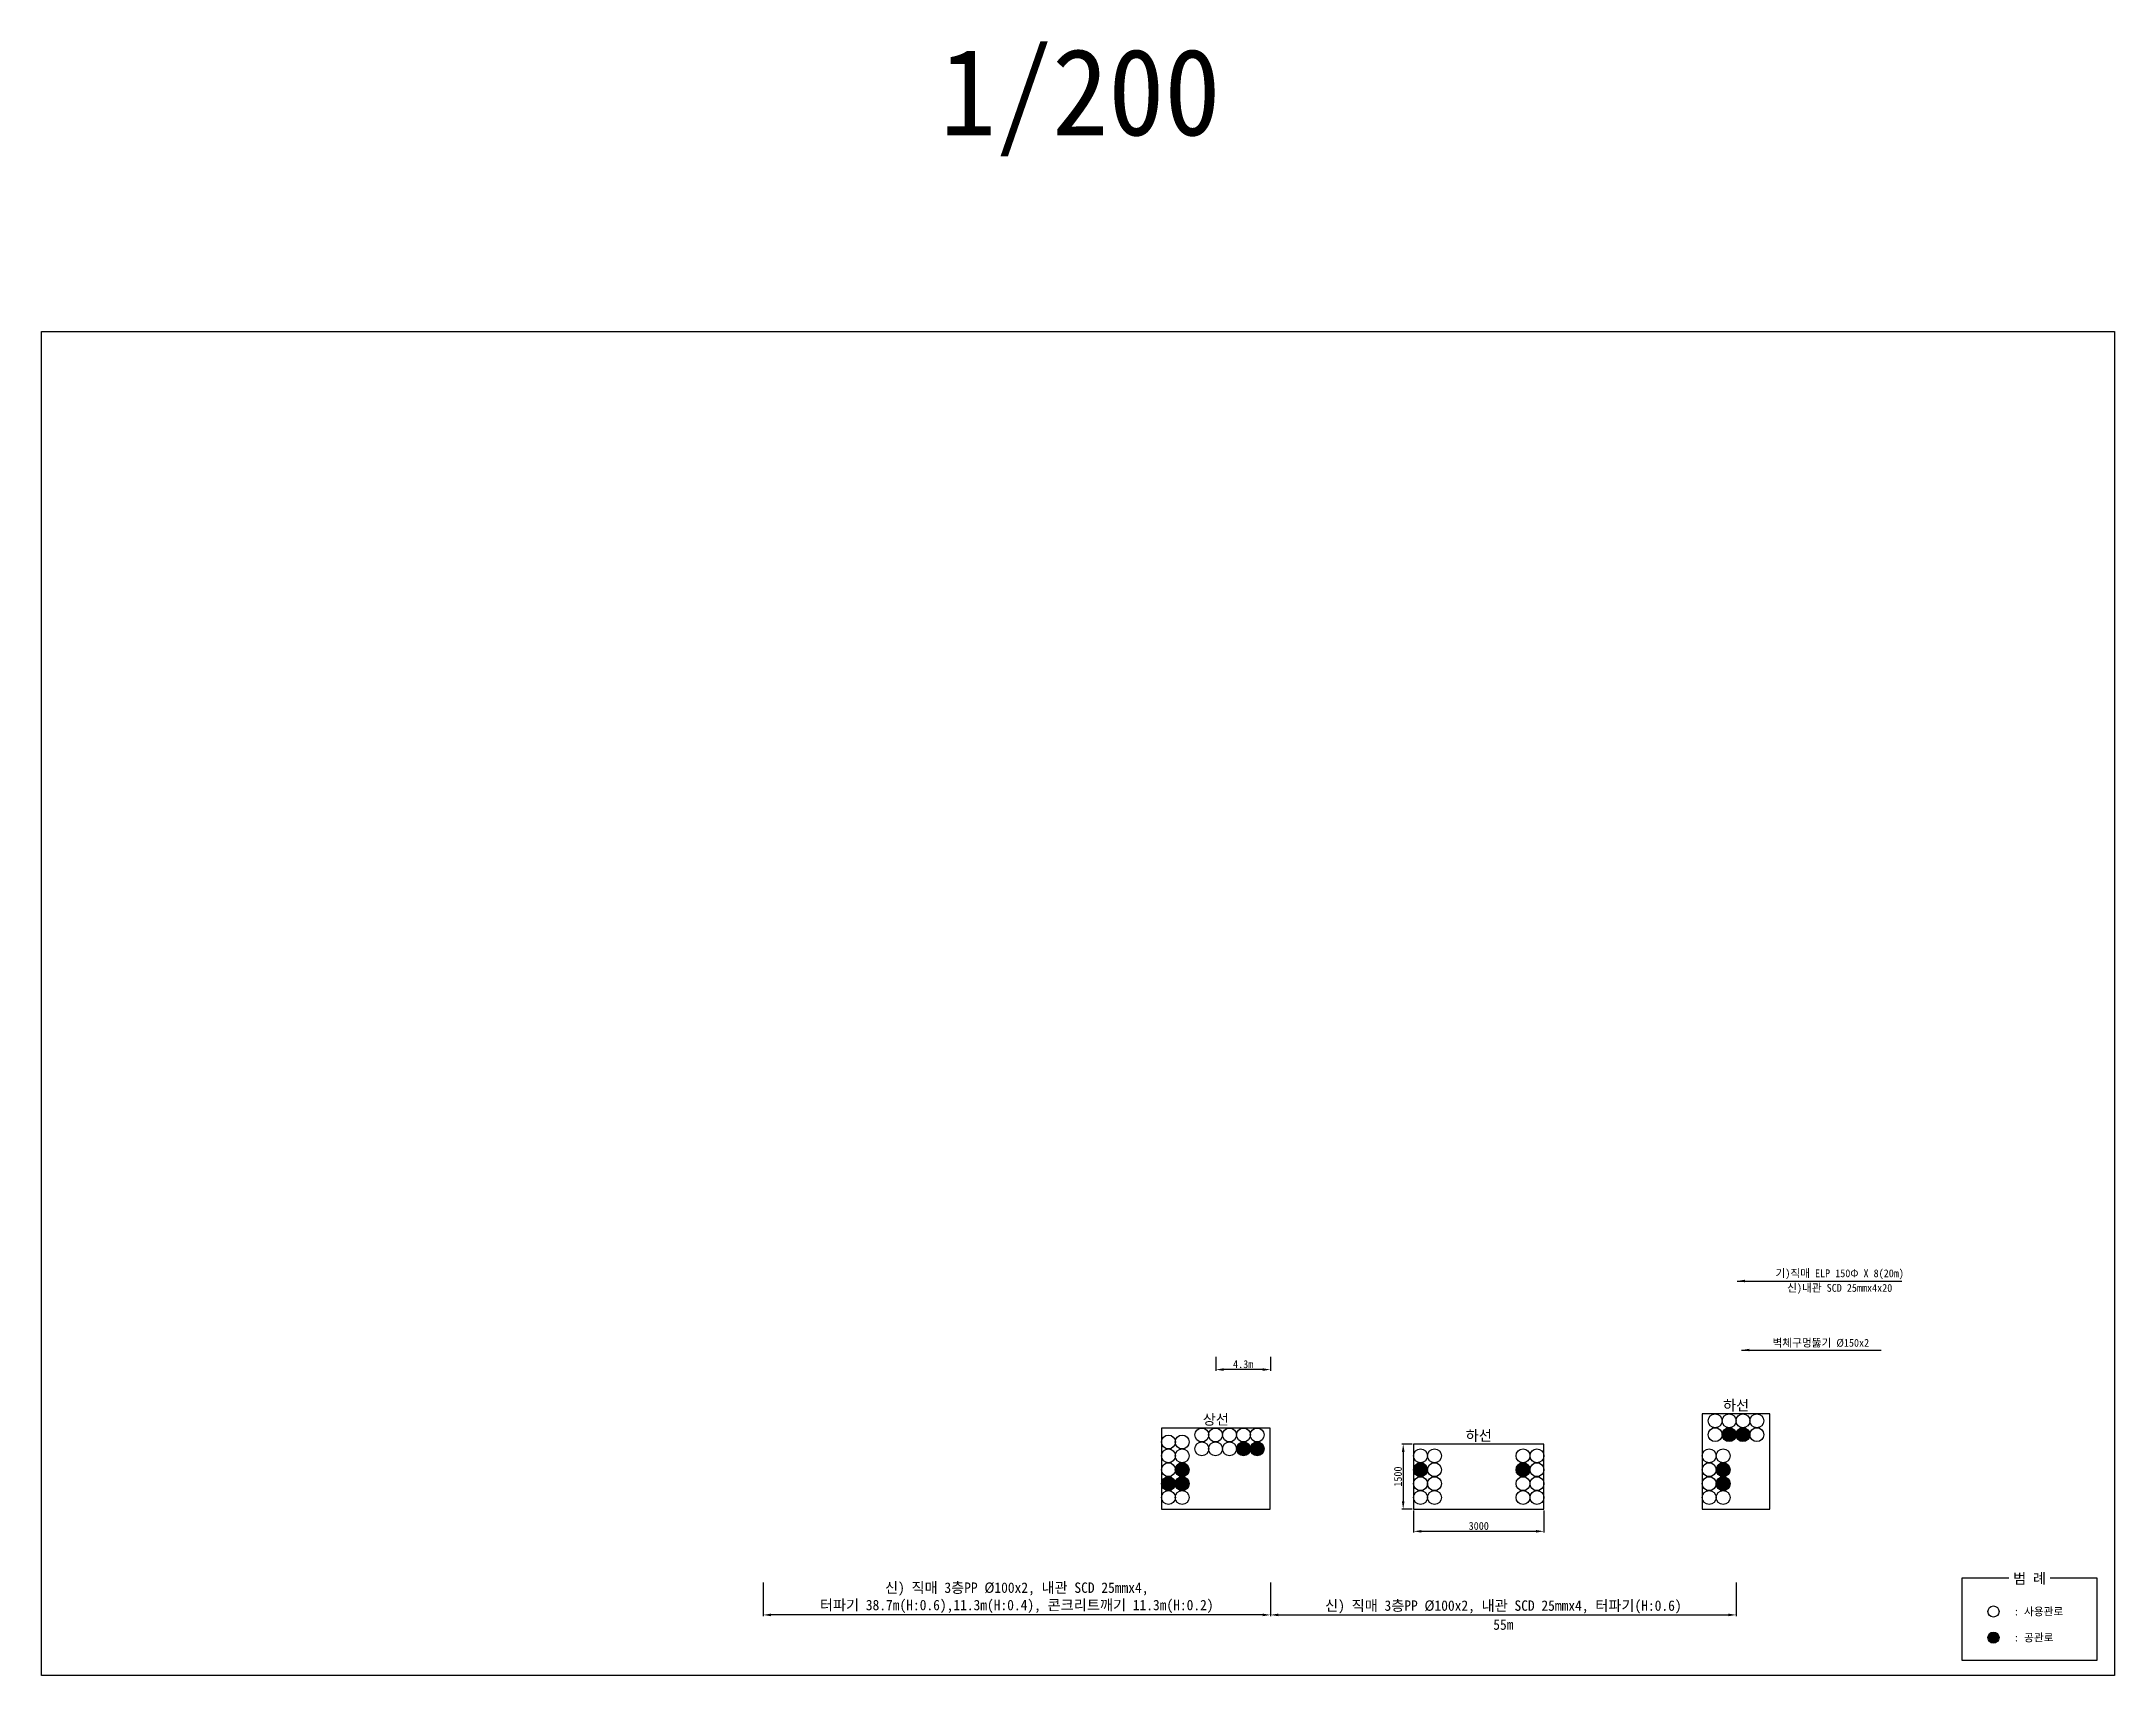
# Model space of a CAD drawing. Extents: x 12844 to 13371, y 104557 to 104695.
# Drawn here: x 12844.1 to 13003.3, y 104564 to 104690.7 of the extents above; entities that cross this region are included whole.
import ezdxf
from ezdxf.enums import TextEntityAlignment as Align

# ---------------------------------------------------------------- set-up
doc = ezdxf.new("R2010")
doc.units = 0
doc.header["$MEASUREMENT"] = 0
doc.layers.get('DEFPOINTS').update_dxf_attribs({"linetype": 'CONTINUOUS'})
doc.layers.add('TX-PAPR', color=2, linetype='CONTINUOUS', plot=False)
for name, color, linetype in [('TZ-DIMS', 1, 'CONTINUOUS'), ('TZ-LEAL', 1, 'CONTINUOUS'), ('TZ-LEAT', 3, 'CONTINUOUS'), ('TZ-LINE', 7, 'CONTINUOUS'), ('TZ-TEX2', 3, 'CONTINUOUS'), ('TZ-TEXT', 6, 'CONTINUOUS')]:
    doc.layers.add(name, color=color, linetype=linetype)
doc.styles.get("Standard").update_dxf_attribs({"font": 'GulimChe.ttf'})
doc.dimstyles.new('D200', dxfattribs={"dimscale": 0.2, "dimtxt": 3, "dimasz": 3, "dimexe": 0.5, "dimexo": 0.5, "dimgap": 0.5, "dimtad": 1, "dimdec": 0, "dimzin": 1, "dimdsep": 46, "dimlunit": 6, "dimtxsty": 'Standard', "dimcen": 1, "dimclrd": 1, "dimclre": 1, "dimclrt": 3, "dimadec": 0, "dimazin": 0, "dimtfac": 1, "dimtdec": 0, "dimtix": 1, "dimtmove": 2, "dimatfit": 3, "dimfxl": 0, "dimtvp": 2, "dimlwd": -1, "dimlwe": -1, "dimarcsym": 0})

msp = doc.modelspace()

# ---------------------------------------------------------------- texts
at = {"layer": 'TZ-LEAT'}
msp.add_text('기)직매 ELP 150Φ X 8(20m)', height=0.6, dxfattribs=at).set_placement((12982.15, 104596.11, 0.31), align=Align.MIDDLE)
at = {"layer": 'TZ-TEX2'}
for s, height, p in [('1/200', 6.667, (12923.83, 104686.32)), ('하선', 0.8, (12974.19, 104586.01, 0.31)), ('상선', 0.8, (12934.24, 104584.93, 0.31)), ('하선', 0.8, (12954.43, 104583.69, 0.31)), ('범 례', 0.8, (12996.73, 104572.72, 0.31))]:
    msp.add_text(s, height=height, dxfattribs=at).set_placement(p, align=Align.MIDDLE)
for s, p in [(': 사용관로', (12995.53, 104570.17, 0.31)), (': 공관로', (12995.53, 104568.17, 0.31))]:
    msp.add_text(s, height=0.6, dxfattribs=at).set_placement(p, align=Align.MIDDLE_LEFT)
at = {"layer": 'TZ-TEXT'}
msp.add_text('신)내관 SCD 25mmx4x20', height=0.6, rotation=359.9482, dxfattribs=at).set_placement((12982.15, 104594.99, 0.31), align=Align.MIDDLE)
msp.add_text('벽체구멍뚫기 Ø150x2', height=0.6, rotation=359.9482, dxfattribs=at).set_placement((12976.99, 104590.81, 0.31), align=Align.MIDDLE_LEFT)
at = {"layer": 'TZ-TEXT', "ltscale": 2, "insert": (12956.32, 104569.16, 0.31), "char_height": 0.8, "attachment_point": 5}
msp.add_mtext('55m', dxfattribs=at)

# ---------------------------------------------------------------- blocks, each defined once
blk = doc.blocks.new('*D4')
at = {"layer": 'DEFPOINTS', "color": 0, "ltscale": 2}
for p in [(12949.43, 104583.03), (12948.63, 104578.03), (12949.43, 104578.03)]:
    blk.add_point(p, dxfattribs=at)
at = {"layer": 'TZ-DIMS', "color": 1, "ltscale": 2}
for p, q in [((12949.33, 104583.03), (12948.53, 104583.03)), ((12948.63, 104582.43), (12948.63, 104578.63)), ((12949.33, 104578.03), (12948.53, 104578.03))]:
    blk.add_line(p, q, dxfattribs=at)
for points in [[(12948.53, 104582.43), (12948.73, 104582.43), (12948.63, 104583.03)], [(12948.53, 104578.63), (12948.73, 104578.63), (12948.63, 104578.03)]]:
    blk.add_solid(points, dxfattribs=at)
at = {"layer": 'TZ-DIMS', "color": 3, "ltscale": 2, "insert": (12948.23, 104580.53), "char_height": 0.6, "attachment_point": 5, "rotation": 90}
blk.add_mtext('1500', dxfattribs=at)
blk = doc.blocks.new('*D5')
at = {"layer": 'DEFPOINTS', "color": 0, "ltscale": 2}
for p in [(12949.43, 104578.03), (12959.43, 104578.03), (12959.43, 104576.33)]:
    blk.add_point(p, dxfattribs=at)
at = {"layer": 'TZ-DIMS', "color": 1, "ltscale": 2}
for p, q in [((12949.43, 104577.93), (12949.43, 104576.23)), ((12959.43, 104577.93), (12959.43, 104576.23)), ((12950.03, 104576.33), (12958.83, 104576.33))]:
    blk.add_line(p, q, dxfattribs=at)
for points in [[(12950.03, 104576.43), (12950.03, 104576.23), (12949.43, 104576.33)], [(12958.83, 104576.43), (12958.83, 104576.23), (12959.43, 104576.33)]]:
    blk.add_solid(points, dxfattribs=at)
at = {"layer": 'TZ-DIMS', "color": 3, "ltscale": 2, "insert": (12954.43, 104576.74), "char_height": 0.6, "attachment_point": 5}
blk.add_mtext('3000', dxfattribs=at)
blk = doc.blocks.new('*D6')
at = {"layer": 'DEFPOINTS', "color": 0, "ltscale": 2}
for p in [(12934.24, 104589.82), (12938.44, 104589.82), (12934.24, 104588.75)]:
    blk.add_point(p, dxfattribs=at)
at = {"layer": 'TZ-DIMS', "color": 1, "ltscale": 2}
for p, q in [((12934.24, 104589.72), (12934.24, 104588.65)), ((12938.44, 104589.72), (12938.44, 104588.65)), ((12937.84, 104588.75), (12934.84, 104588.75))]:
    blk.add_line(p, q, dxfattribs=at)
for points in [[(12934.84, 104588.85), (12934.84, 104588.65), (12934.24, 104588.75)], [(12937.84, 104588.85), (12937.84, 104588.65), (12938.44, 104588.75)]]:
    blk.add_solid(points, dxfattribs=at)
at = {"layer": 'TZ-DIMS', "color": 3, "ltscale": 2, "insert": (12936.34, 104589.16), "char_height": 0.6, "width": 0.3945, "attachment_point": 5}
blk.add_mtext('4.3m', dxfattribs=at)
blk = doc.blocks.new('*D7')
at = {"layer": 'DEFPOINTS', "color": 0, "ltscale": 2}
for p in [(12938.44, 104572.5), (12974.19, 104572.5), (12974.19, 104569.91)]:
    blk.add_point(p, dxfattribs=at)
at = {"layer": 'TZ-TEXT', "color": 1, "ltscale": 2}
for p, q in [((12938.44, 104572.4), (12938.44, 104569.81)), ((12974.19, 104572.4), (12974.19, 104569.81)), ((12939.04, 104569.91), (12973.59, 104569.91))]:
    blk.add_line(p, q, dxfattribs=at)
for points in [[(12939.04, 104570.01), (12939.04, 104569.81), (12938.44, 104569.91)], [(12973.59, 104570.01), (12973.59, 104569.81), (12974.19, 104569.91)]]:
    blk.add_solid(points, dxfattribs=at)
at = {"layer": 'TZ-TEXT', "color": 3, "ltscale": 2, "insert": (12956.32, 104570.52), "char_height": 0.8, "attachment_point": 5}
blk.add_mtext('{\\C6;신) 직매 3층PP Ø100x2, 내관 SCD 25mmx4, 터파기(H:0.6)}', dxfattribs=at)
blk = doc.blocks.new('*D8')
at = {"layer": 'DEFPOINTS', "color": 0, "ltscale": 2}
for p in [(12899.47, 104572.5), (12938.44, 104572.5), (12899.47, 104569.91)]:
    blk.add_point(p, dxfattribs=at)
at = {"layer": 'TZ-TEXT', "color": 1, "ltscale": 2}
for p, q in [((12899.47, 104572.4), (12899.47, 104569.81)), ((12938.44, 104572.4), (12938.44, 104569.81)), ((12937.84, 104569.91), (12900.07, 104569.91))]:
    blk.add_line(p, q, dxfattribs=at)
for points in [[(12900.07, 104570.01), (12900.07, 104569.81), (12899.47, 104569.91)], [(12937.84, 104570.01), (12937.84, 104569.81), (12938.44, 104569.91)]]:
    blk.add_solid(points, dxfattribs=at)
at = {"layer": 'TZ-TEXT', "color": 3, "ltscale": 2, "insert": (12918.95, 104571.23), "char_height": 0.8, "attachment_point": 5}
blk.add_mtext('{\\C6;신) 직매 3층PP Ø100x2, 내관 SCD 25mmx4,\\P터파기 38.7m(H:0.6),11.3m(H:0.4), 콘크리트깨기 11.3m(H:0.2)}', dxfattribs=at)

# ---------------------------------------------------------------- dimensions: what is measured, and where the dimension line sits
at = {"layer": 'TZ-DIMS', "ltscale": 2}
for base, p1, p2, text, picture, middle in [((12934.24, 104588.75, 0.31), (12938.44, 104589.82, 0.31), (12934.24, 104589.82, 0.31), '<>.3m', '*D6', (12936.34, 104589.16, 0.31)), ((12959.43, 104576.33, 0.31), (12949.43, 104578.03, 0.31), (12959.43, 104578.03, 0.31), '3000', '*D5', (12954.43, 104576.74, 0.31))]:
    dim = msp.add_linear_dim(base=base, p1=p1, p2=p2, text=text, dimstyle='D200', dxfattribs=at)
    dim.commit()
    dim.dimension.update_dxf_attribs({"geometry": picture, "text_midpoint": middle})
dim = msp.add_linear_dim(base=(12948.63, 104578.03, 0.46), p1=(12949.43, 104583.03, 0.46), p2=(12949.43, 104578.03, 0.46), angle=90, text='1500', dimstyle='D200', dxfattribs=at)
dim.commit()
dim.dimension.update_dxf_attribs({"geometry": '*D4', "text_midpoint": (12948.23, 104580.53, 0.46)})
at = {"layer": 'TZ-TEXT', "ltscale": 2}
for base, p2, text, picture, middle in [((12899.47, 104569.91, 0.31), (12899.47, 104572.5, 0.31), '{\\C6;신) 직매 3층PP Ø100x2, 내관 SCD 25mmx4,\\P터파기 38.7m(H:0.6),11.3m(H:0.4), 콘크리트깨기 11.3m(H:0.2)}', '*D8', (12918.95, 104571.23, 0.31)), ((12974.19, 104569.91, 0.31), (12974.19, 104572.5, 0.31), '{\\C6;신) 직매 3층PP Ø100x2, 내관 SCD 25mmx4, 터파기(H:0.6)}', '*D7', (12956.32, 104570.52, 0.31))]:
    dim = msp.add_linear_dim(base=base, p1=(12938.44, 104572.5, 0.31), p2=p2, text=text, dimstyle='D200', override={"dimtxt": 4}, dxfattribs=at)
    dim.commit()
    dim.dimension.update_dxf_attribs({"geometry": picture, "text_midpoint": middle})

# ---------------------------------------------------------------- hatches: boundary and pattern name
at = {"layer": 'TZ-LINE', "ltscale": 2}
h = msp.add_hatch(color=256, dxfattribs=at)
h.dxf.hatch_style = 1
h.paths.add_polyline_path([(12973.12, 104583.75, 1), (12974.19, 104583.75, 1)])
h = msp.add_hatch(color=256, dxfattribs=at)
h.dxf.hatch_style = 1
h.paths.add_polyline_path([(12974.19, 104583.75, 1), (12975.26, 104583.75, 1)])
h = msp.add_hatch(color=256, dxfattribs=at)
h.dxf.hatch_style = 1
h.paths.add_polyline_path([(12935.82, 104582.66, 1), (12936.89, 104582.66, 1)])
h = msp.add_hatch(color=256, dxfattribs=at)
h.dxf.hatch_style = 1
h.paths.add_polyline_path([(12936.89, 104582.66, 1), (12937.96, 104582.66, 1)])
h = msp.add_hatch(color=256, dxfattribs=at)
h.dxf.hatch_style = 1
h.paths.add_polyline_path([(12930.06, 104579.99, 1), (12931.13, 104579.99, 1)])
h = msp.add_hatch(color=256, dxfattribs=at)
h.dxf.hatch_style = 1
h.paths.add_polyline_path([(12931.13, 104581.06, 1), (12932.2, 104581.06, 1)])
h = msp.add_hatch(color=256, dxfattribs=at)
h.dxf.hatch_style = 1
h.paths.add_polyline_path([(12931.13, 104579.99, 1), (12932.2, 104579.99, 1)])
h = msp.add_hatch(color=256, dxfattribs=at)
h.dxf.hatch_style = 1
h.paths.add_polyline_path([(12949.43, 104581.06, 1), (12950.5, 104581.06, 1)])
h = msp.add_hatch(color=256, dxfattribs=at)
h.dxf.hatch_style = 1
h.paths.add_polyline_path([(12957.3, 104581.06, 1), (12958.36, 104581.06, 1)])
h = msp.add_hatch(color=256, dxfattribs=at)
h.dxf.hatch_style = 1
h.paths.add_polyline_path([(12972.66, 104581.06, 1), (12973.73, 104581.06, 1)])
h = msp.add_hatch(color=256, dxfattribs=at)
h.dxf.hatch_style = 1
h.paths.add_polyline_path([(12972.66, 104579.99, 1), (12973.73, 104579.99, 1)])
h = msp.add_hatch(color=256, dxfattribs=at)
h.dxf.hatch_style = 1
h.paths.add_polyline_path([(12993.53, 104568.17, 1), (12994.38, 104568.17, 1)])

# ---------------------------------------------------------------- linework, layer by layer
at = {"layer": 'TX-PAPR'}
msp.add_lwpolyline([(12844.06, 104668.47), (13003.26, 104668.47), (13003.26, 104565.27), (12844.06, 104565.27)], close=True, dxfattribs=at)
at = {"layer": 'TZ-LINE', "ltscale": 2, "elevation": 0.31}
for points in [[(12971.6, 104578.03), (12976.78, 104578.03), (12976.78, 104585.35), (12971.6, 104585.35)], [(12930.06, 104578.03), (12938.42, 104578.03), (12938.42, 104584.26), (12930.06, 104584.26)], [(12949.43, 104578.03), (12959.43, 104578.03), (12959.43, 104583.03), (12949.43, 104583.03)]]:
    msp.add_lwpolyline(points, close=True, dxfattribs=at)
msp.add_lwpolyline([(12995.14, 104572.72), (12991.52, 104572.72), (12991.52, 104566.44), (13001.93, 104566.44), (13001.93, 104572.72), (12998.31, 104572.72)], dxfattribs=at)
at = {"layer": 'TZ-LINE', "ltscale": 2}
for centre, radius in [((12972.59, 104584.81, 0.31), 0.533), ((12973.66, 104584.81, 0.31), 0.533), ((12974.72, 104584.81, 0.31), 0.533), ((12975.79, 104584.81, 0.31), 0.533), ((12930.6, 104583.19, 0.31), 0.533), ((12931.66, 104583.19, 0.31), 0.533), ((12933.16, 104583.73, 0.31), 0.533), ((12934.22, 104583.73, 0.31), 0.533), ((12935.29, 104583.73, 0.31), 0.533), ((12936.36, 104583.73, 0.31), 0.533), ((12937.42, 104583.73, 0.31), 0.533), ((12972.59, 104583.75, 0.31), 0.533), ((12973.66, 104583.75, 0.31), 0.533), ((12974.72, 104583.75, 0.31), 0.533), ((12975.79, 104583.75, 0.31), 0.533), ((12930.6, 104582.13, 0.31), 0.533), ((12931.66, 104582.13, 0.31), 0.533), ((12933.16, 104582.66, 0.31), 0.533), ((12934.22, 104582.66, 0.31), 0.533), ((12935.29, 104582.66, 0.31), 0.533), ((12936.36, 104582.66, 0.31), 0.533), ((12937.42, 104582.66, 0.31), 0.533), ((12949.96, 104582.13, 0.31), 0.533), ((12951.03, 104582.13, 0.31), 0.533), ((12957.83, 104582.13, 0.31), 0.533), ((12958.9, 104582.13, 0.31), 0.533), ((12972.13, 104582.13, 0.31), 0.533), ((12973.2, 104582.13, 0.31), 0.533), ((12930.6, 104581.06, 0.31), 0.533), ((12930.6, 104579.99, 0.31), 0.533), ((12931.66, 104581.06, 0.31), 0.533), ((12931.66, 104579.99, 0.31), 0.533), ((12949.96, 104581.06, 0.31), 0.533), ((12949.96, 104579.99, 0.31), 0.533), ((12951.03, 104581.06, 0.31), 0.533), ((12951.03, 104579.99, 0.31), 0.533), ((12957.83, 104581.06, 0.31), 0.533), ((12957.83, 104579.99, 0.31), 0.533), ((12958.9, 104581.06, 0.31), 0.533), ((12958.9, 104579.99, 0.31), 0.533), ((12972.13, 104581.06, 0.31), 0.533), ((12972.13, 104579.99, 0.31), 0.533), ((12973.2, 104581.06, 0.31), 0.533), ((12973.2, 104579.99, 0.31), 0.533), ((12930.6, 104578.93, 0.31), 0.533), ((12931.66, 104578.93, 0.31), 0.533), ((12949.96, 104578.93, 0.31), 0.533), ((12951.03, 104578.93, 0.31), 0.533), ((12957.83, 104578.93, 0.31), 0.533), ((12958.9, 104578.93, 0.31), 0.533), ((12972.13, 104578.93, 0.31), 0.533), ((12973.2, 104578.93, 0.31), 0.533), ((12993.96, 104570.17, 0.31), 0.427), ((12993.96, 104568.17, 0.31), 0.427)]:
    msp.add_circle(centre, radius, dxfattribs=at)

msp.set_redraw_order([(e.dxf.handle, doc.entitydb.next_handle()) for e in msp.query("TEXT MTEXT ATTDEF DIMENSION ARC_DIMENSION")])  # texts and dimensions are drawn at this point

# ---------------------------------------------------------------- leaders
at = {"layer": 'TZ-LEAL'}
for points in [[(12974.27, 104595.55, 0.31), (12986.91, 104595.55)], [(12974.62, 104590.25, 0.31), (12985.33, 104590.25, 0)]]:
    msp.add_leader(points, dimstyle='D200', dxfattribs=at)

doc.saveas('drawing.dxf')
